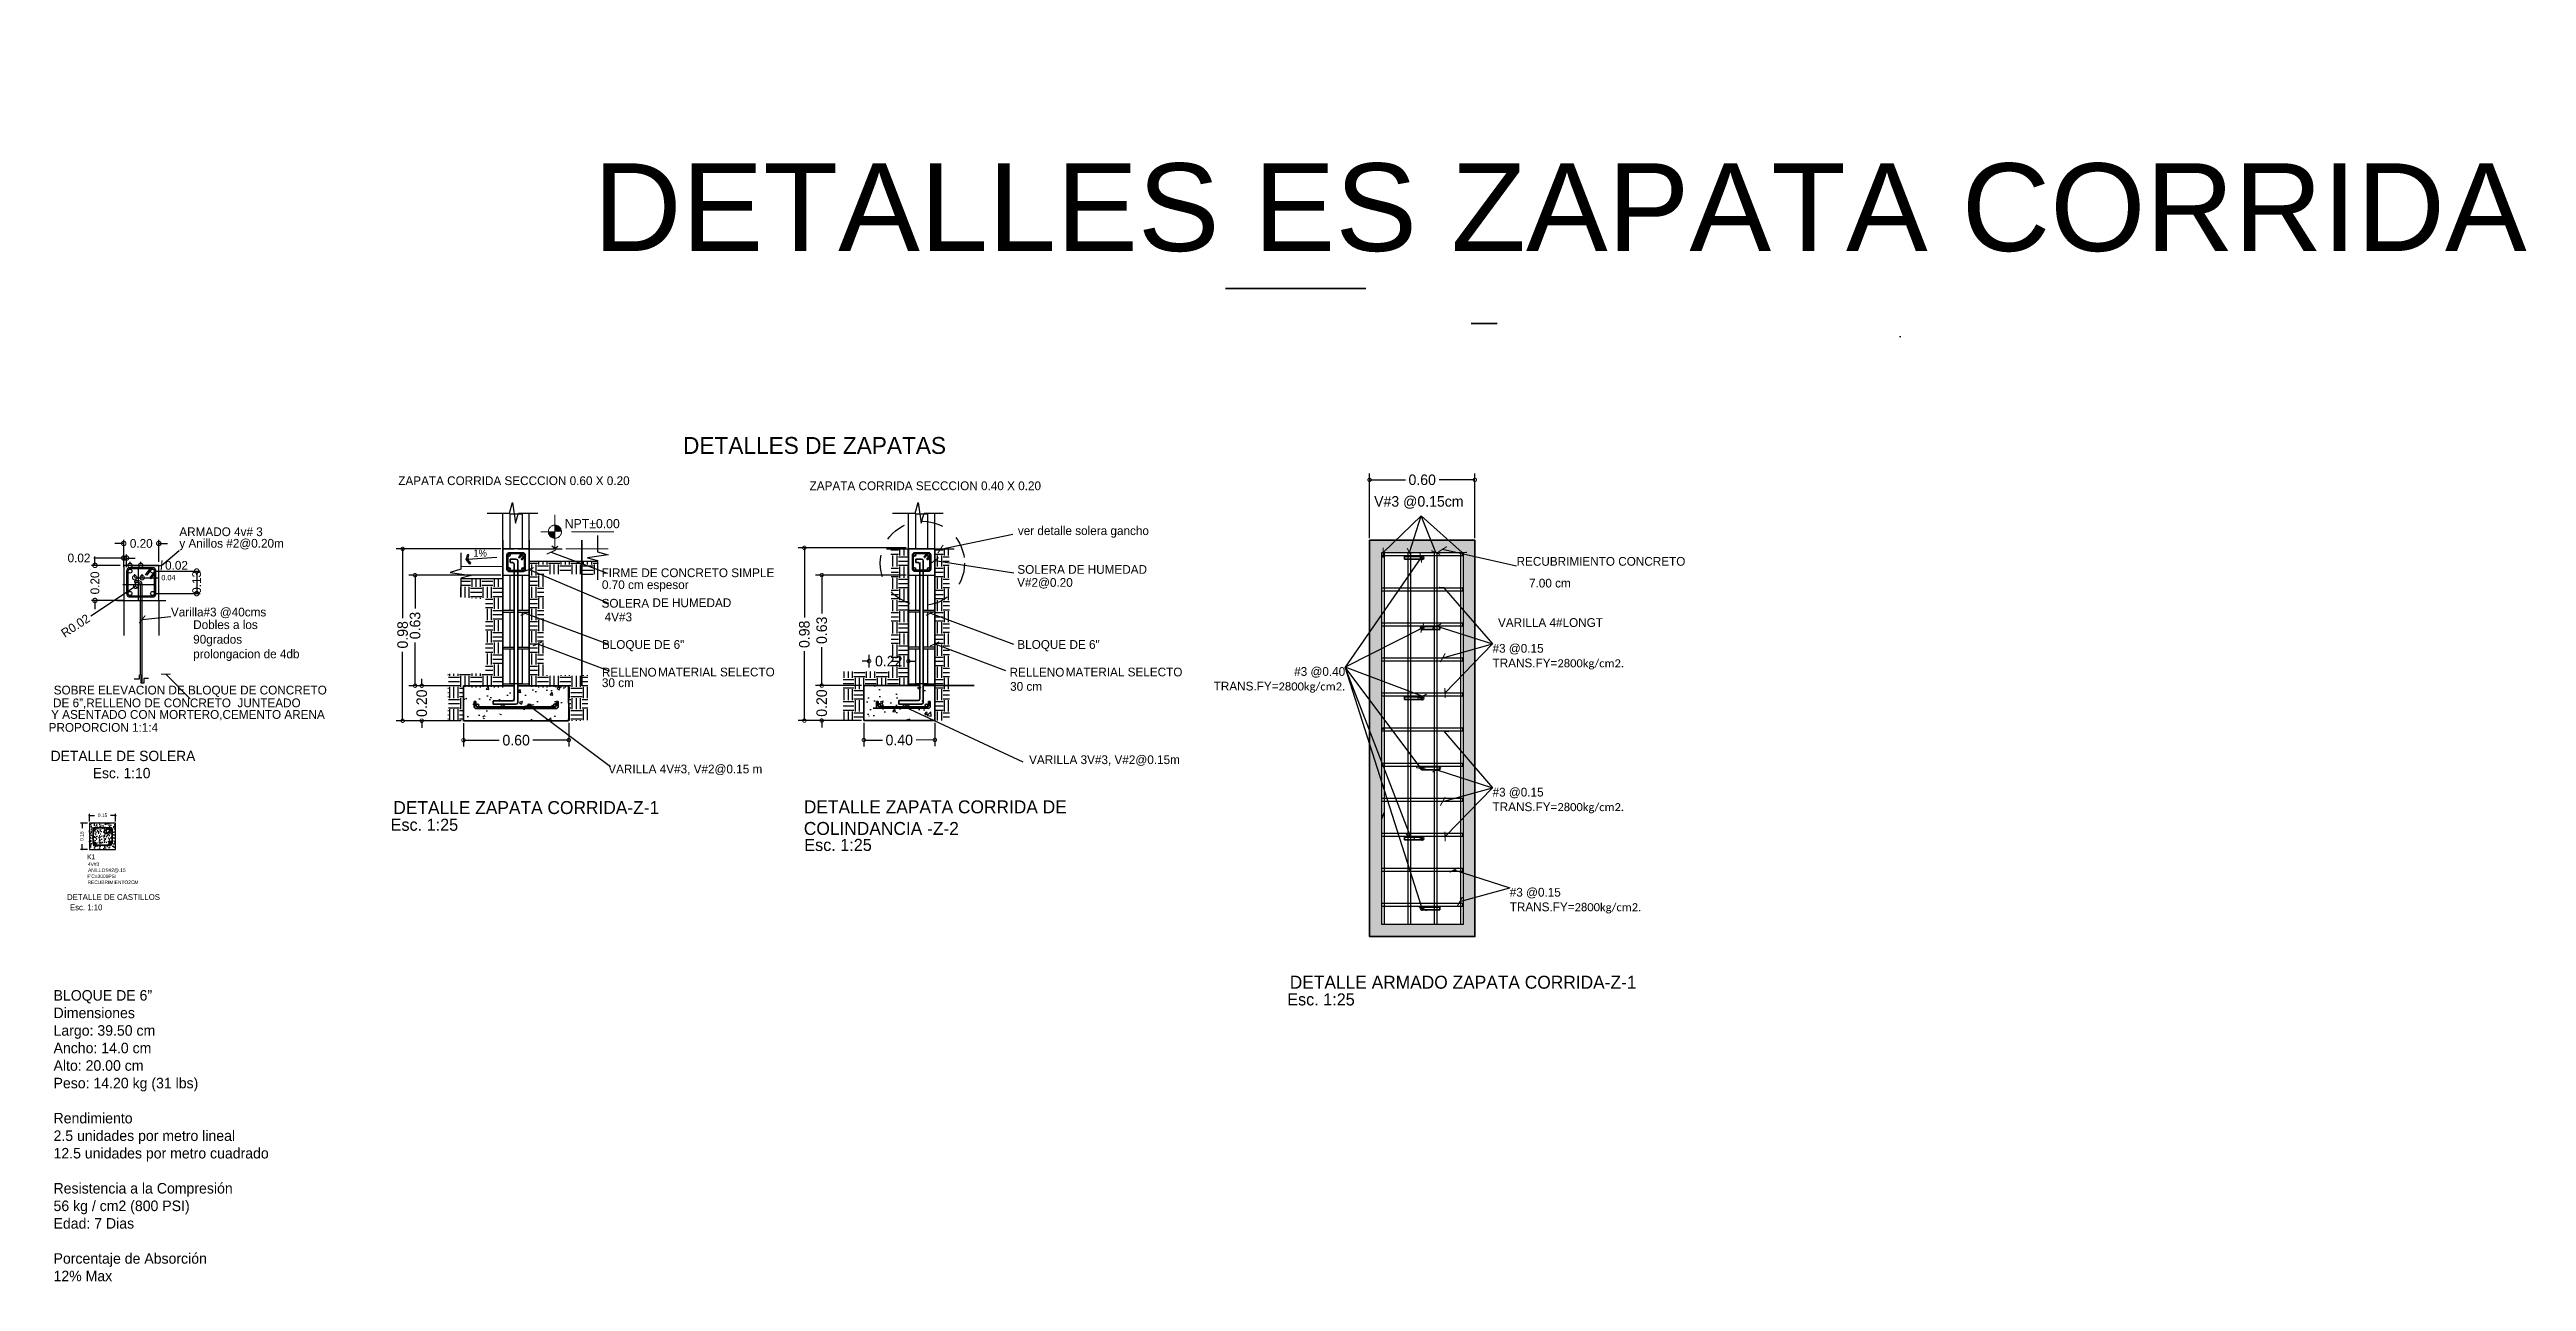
# Model space of a CAD drawing. Header units: millimetres. Extents: x -9559 to 23034, y -7226 to 22400.
# Drawn here: x 192.41 to 206.53, y -57.79 to -50.76 of the extents above; entities that cross this region are included whole.
import ezdxf
from ezdxf.enums import TextEntityAlignment as Align

# ---------------------------------------------------------------- set-up
doc = ezdxf.new("R2010")
doc.units = ezdxf.units.MM
doc.header["$LTSCALE"] = 0.02
for name, pattern in [('0', [0]), ('ACAD_ISO02W100', [15, 12, -3]), ('DASHED2', [0.375, 0.25, -0.125])]:
    doc.linetypes.add(name, pattern=pattern)
for name, color, linetype in [('2', 2, 'Continuous'), ('VARILLA LONGITUDINAL', 5, 'Continuous'), ('VARILLA TRANSVERSAL', 1, 'Continuous')]:
    doc.layers.add(name, color=color, linetype=linetype)
for name, color, linetype, lineweight in [('5', 252, 'Continuous', 13), ('A-FLOR-LEVL', 251, 'ACAD_ISO02W100', 9), ('A-PLAN-1', 250, 'Continuous', 35), ('A_DIM-1', 251, 'Continuous', 18), ('COTAS', 252, 'Continuous', 5), ('ES-LOSA SOLIDA', 255, '0', 25), ('ES-ZAPATA CORRIDA', 251, 'Continuous', 30), ('G-ANNO-TEXT', 250, 'Continuous', 9), ('S-STRS-ANNO', 31, 'Continuous', 18), ('TT-Terreno', 250, 'Continuous', 40)]:
    doc.layers.add(name, color=color, linetype=linetype, lineweight=lineweight)
doc.layers.add('A-TEXT-DIM', color=251, linetype='Continuous', lineweight=5, transparency=0.05)
doc.styles.add('CUADROS', font='arial.ttf')
doc.styles.get("Standard").update_dxf_attribs({"font": 'GOTHIC.TTF'})
doc.styles.add('STYLE2', font='GOTHIC.TTF', dxfattribs={"height": 0.15})
doc.styles.add('STYLE7', font='swissi.ttf')
doc.dimstyles.new('2COTAS DETALLE', dxfattribs={"dimtxt": 0.02, "dimasz": 0.01, "dimexe": 0.01, "dimexo": 0.01, "dimgap": 0.02, "dimtad": 0, "dimzin": 0, "dimdsep": 46, "dimtxsty": 'Standard', "dimblk": 'DOT', "dimcen": 0, "dimclre": 256, "dimadec": 0, "dimazin": 0, "dimtfac": 1, "dimtofl": 0, "dimtmove": 1, "dimatfit": 3, "dimfxl": 1, "dimfxlon": 1, "dimtolj": 1, "dimtzin": 0, "dimarcsym": 0})
doc.dimstyles.get("Standard").update_dxf_attribs({"dimtxt": 0.18, "dimasz": 0.18, "dimexe": 0.18, "dimexo": 0.0625, "dimgap": 0.09, "dimtad": 0, "dimzin": 3, "dimdsep": 46, "dimtxsty": 'Standard', "dimblk": 'ARCHTICK', "dimcen": 0.09, "dimadec": 0, "dimazin": 0, "dimtfac": 1, "dimtofl": 0, "dimtmove": 0, "dimatfit": 3, "dimldrblk": 'ARCHTICK', "dimfxl": 1, "dimtolj": 1, "dimtzin": 0, "dimarcsym": 0})
pattern_1 = [(50, (289.0464, 186.7235), (9.10923, -0.79695), [0.9525, -10.4775]), (355, (289.046, 186.7235), (-1.76217, 9.55284), [0.762, -8.38203]), (100.4514, (289.8055, 186.657), (7.34706, 8.7559), [0.8095, -8.9045]), (46.184, (289.046, 189.263), (13.55395, -2.1021), [1.42875, -15.71625]), (96.6356, (290.176, 189.088), (11.8702, 12.3713), [1.21425, -13.3568]), (351.184, (289.046, 189.263), (11.8702, 12.3713), [1.143, -12.573]), (21, (290.3164, 188.6285), (7.58072, -5.11326), [0.9525, -10.4775]), (326, (290.316, 188.6285), (3.0901, 9.2094), [0.762, -8.382]), (71.4514, (290.948, 188.202), (10.67082, 4.09614), [0.8095, -8.9045]), (37.5, (289.0464, 186.7235), (0.15443, 4.22775), [0, -8.2804, 0, -8.509, 0, -8.41375]), (7.5, (289.0464, 186.7235), (3.34098, 5.00903), [0, -4.8514, 0, -8.0899, 0, -3.20675]), (327.5, (286.2143, 186.7235), (6.77953, -0.286437), [0, -3.175, 0, -9.906, 0, -13.1445]), (317.5, (284.9443, 186.7235), (7.40646, 1.27132), [0, -4.1275, 0, -6.5786, 0, -9.3345])]

msp = doc.modelspace()

# ---------------------------------------------------------------- texts
at = {"style": 'CUADROS'}
msp.add_text('DETALLES ES ZAPATA CORRIDA', height=0.5, dxfattribs=at).set_placement((201.016, -51.662), align=Align.MIDDLE_CENTER)
msp.add_text('DETALLES DE ZAPATAS', height=0.09652).set_placement((196.767, -53.021), align=Align.MIDDLE_CENTER)
for s, height, p in [('DETALLE DE SOLERA ', 0.05904, (192.836, -54.821)), ('Esc. 1:10', 0.059, (192.817, -54.919)), ('DETALLE DE CASTILLOS ', 0.03333, (192.777, -55.613)), ('Esc. 1:10', 0.0333, (192.615, -55.672))]:
    msp.add_text(s, height=height).set_placement(p, align=Align.CENTER)
at = {"char_height": 0.06, "attachment_point": 1}
for s, insert, width in [('V#3 @0.15cm ', (199.957, -53.31), 0.72162), ('BLOQUE DE 6”\\PDimensiones\\PLargo: 39.50 cm\\PAncho: 14.0 cm\\PAlto: 20.00 cm\\PPeso: 14.20 kg (31 lbs)\\P\\PRendimiento\\P2.5 unidades por metro lineal\\P12.5 unidades por metro cuadrado\\P\\PResistencia a la Compresión\\P56 kg / cm2 (800 PSI)\\PEdad: 7 Dias\\P\\PPorcentaje de Absorción\\P12% Max', (192.429, -56.127), 1.53413)]:
    msp.add_mtext(s, dxfattribs=dict(at, insert=insert, width=width))
at = {"insert": (195.555, -53.79), "char_height": 0.05, "width": 0.56854, "attachment_point": 1, "style": 'STYLE2'}
msp.add_mtext('0.70 cm espesor', dxfattribs=at)
at = {"layer": 'A-PLAN-1', "lineweight": 9}
for s, p in [('ARMADO 4v# 3 ', (193.146, -53.538)), ('ver detalle solera gancho', (197.926, -53.532)), ('FIRME DE CONCRETO SIMPLE ', (195.553, -53.772)), ('V#2@0.20', (197.922, -53.827)), ('SOLERA DE HUMEDAD', (197.923, -53.753)), ('RECUBRIMIENTO CONCRETO ', (200.769, -53.707)), ('7.00 cm', (200.84, -53.831)), ('SOLERA', (195.553, -53.946)), ('DE HUMEDAD', (195.843, -53.943)), ('Varilla#3 @40cms', (193.098, -53.996)), (' 4V#3', (195.552, -54.024)), ('BLOQUE DE 6"', (195.555, -54.181)), ('BLOQUE DE 6"', (197.923, -54.181)), ('30 cm', (195.555, -54.399)), ('RELLENO', (195.555, -54.339)), ('MATERIAL SELECTO', (195.875, -54.338)), ('RELLENO', (197.879, -54.339)), ('MATERIAL SELECTO', (198.199, -54.338)), ('DE 6”,RELLENO DE CONCRETO  JUNTEADO', (192.426, -54.514)), ('SOBRE ELEVACION DE BLOQUE DE CONCRETO', (192.43, -54.441)), ('30 cm', (197.882, -54.42)), ('PROPORCION 1:1:4', (192.401, -54.654)), ('Y ASENTADO CON MORTERO,CEMENTO ARENA', (192.415, -54.58))]:
    msp.add_text(s, height=0.05, dxfattribs=at).set_placement(p)
at = {"layer": 'A-PLAN-1', "lineweight": 9, "style": 'STYLE2'}
msp.add_text('1%%%', height=0.04, dxfattribs=at).set_placement((194.822, -53.655))
at = {"layer": 'A-PLAN-1', "lineweight": 9, "char_height": 0.05}
for s, insert, width, attachment_point in [('ZAPATA CORRIDA SECCCION 0.60 X 0.20 ', (194.394, -53.197, -24.24), 1.5423, 1), ('ZAPATA CORRIDA SECCCION 0.40 X 0.20 ', (196.739, -53.226, -24.24), 1.5423, 1), ('y Anillos #2@0.20m', (193.146, -53.554), 1.5423, 1), ('Dobles a los 90grados prolongacion de 4db', (193.225, -54.018), 0.62825, 1), ('VARILLA 4#LONGT ', (200.663, -54.006, 1.169), 1.53413, 1), ('#3 @0.15 TRANS.{\\C256;\\c0;FY=\\fCalibri|b0|i0|c0|p34;\\H0.91667x;\\C256;2800kg/cm2.}', (200.632, -54.153), 0.72162, 1), ('#3 @0.40\\PTRANS.{\\C256;\\c0;FY=\\fCalibri|b0|i0|c0|p34;\\H0.91667x;\\C256;2800kg/cm2.}', (199.792, -54.285), 0.72162, 3), ('VARILLA 4V#3, V#2@0.15 m ', (195.591, -54.841, 1.169), 1.53413, 1), ('VARILLA 3V#3, V#2@0.15m ', (197.99, -54.788, 1.169), 1.53413, 1), ('#3 @0.15 TRANS.{\\C256;\\c0;FY=\\fCalibri|b0|i0|c0|p34;\\H0.91667x;\\C256;2800kg/cm2.}', (200.632, -54.973), 0.72162, 1), ('#3 @0.15 TRANS.{\\C256;\\c0;FY=\\fCalibri|b0|i0|c0|p34;\\H0.91667x;\\C256;2800kg/cm2.}', (200.73, -55.544), 0.72162, 1)]:
    msp.add_mtext(s, dxfattribs=dict(at, insert=insert, width=width, attachment_point=attachment_point))
at = {"layer": 'G-ANNO-TEXT'}
for tag, p, height, style in [('K1', (192.62, -55.381), 0.0277, 'STYLE7'), ("F'C=3000PSI", (192.622, -55.488), 0.02, 'STYLE2'), ('4V#3', (192.625, -55.419), 0.02, 'STYLE2'), ('ANILLOS#2@.15', (192.626, -55.453), 0.02, 'STYLE2'), ('RECUBRIMIENTO2CM', (192.623, -55.522), 0.02, 'STYLE2')]:
    msp.add_attdef(tag, p, '+0.00', height=height, dxfattribs=dict(at, style=style))
at = {"layer": 'S-STRS-ANNO', "color": 18, "lineweight": 25, "true_color": 0x000000, "style": 'STYLE2'}
msp.add_attdef('NPT±0.00', (195.343, -53.493), '+0.00', height=0.0522, dxfattribs=at)

# ---------------------------------------------------------------- blocks, each defined once
blk = doc.blocks.new('_DotSmall')
at = {"layer": 'COTAS', "color": 0, "const_width": 0.5}
blk.add_lwpolyline([(-0.0625, 0, 1), (0.0625, 0, 1)], format="xyb", close=True, dxfattribs=at)
blk = doc.blocks.new('*D310')
at = {"layer": 'A_DIM-1', "color": 0, "lineweight": -2, "transparency": 16777216}
for p, q in [((199.931, -53.549), (199.931, -53.181)), ((199.931, -53.217), (200.135, -53.217)), ((200.531, -53.217), (200.328, -53.217)), ((200.531, -53.549), (200.531, -53.181))]:
    blk.add_line(p, q, dxfattribs=at)
at = {"layer": 'A_DIM-1', "color": 0, "lineweight": -2, "transparency": 16777216, "xscale": 0.04000000000000001, "yscale": 0.04000000000000001, "zscale": 0.04000000000000001, "rotation": 180}
blk.add_blockref('_DotSmall', (199.931, -53.217), dxfattribs=at)
at = {"layer": 'A_DIM-1', "color": 0, "lineweight": -2, "transparency": 16777216, "xscale": 0.04000000000000001, "yscale": 0.04000000000000001, "zscale": 0.04000000000000001}
blk.add_blockref('_DotSmall', (200.531, -53.217), dxfattribs=at)
at = {"layer": 'A_DIM-1', "color": 0, "transparency": 16777216, "insert": (200.231, -53.217), "char_height": 0.06, "attachment_point": 5}
blk.add_mtext('\\A1;0.60', dxfattribs=at)
blk = doc.blocks.new('_ArchTick')
at = {"color": 0, "linetype": 'ByBlock', "const_width": 0.15}
blk.add_lwpolyline([(-0.5, -0.5), (0.5, 0.5)], dxfattribs=at)
blk = doc.blocks.new('*D386')
at = {"layer": 'ES-LOSA SOLIDA', "color": 0, "lineweight": -2, "ltscale": 0.02, "transparency": 16777216}
for p, q in [((192.829, -53.715), (192.829, -53.643)), ((192.845, -53.715), (192.845, -53.643)), ((192.829, -53.663), (192.659, -53.663)), ((192.845, -53.663), (192.895, -53.663))]:
    blk.add_line(p, q, dxfattribs=at)
at = {"layer": 'ES-LOSA SOLIDA', "color": 0, "lineweight": -2, "ltscale": 0.02, "transparency": 16777216, "xscale": 0.05, "yscale": 0.05, "zscale": 0.05}
blk.add_blockref('_DotSmall', (192.829, -53.663), dxfattribs=at)
at = {"layer": 'ES-LOSA SOLIDA', "color": 0, "lineweight": -2, "ltscale": 0.02, "transparency": 16777216, "xscale": 0.05, "yscale": 0.05, "zscale": 0.05, "rotation": 180}
blk.add_blockref('_DotSmall', (192.845, -53.663), dxfattribs=at)
at = {"layer": 'ES-LOSA SOLIDA', "color": 0, "ltscale": 0.02, "transparency": 16777216, "insert": (192.574, -53.663), "char_height": 0.05, "attachment_point": 5}
blk.add_mtext('\\A1;0.02', dxfattribs=at)
blk = doc.blocks.new('*D387')
at = {"layer": 'ES-LOSA SOLIDA', "color": 0, "lineweight": -2, "ltscale": 0.02, "transparency": 16777216}
for p, q in [((192.809, -53.705), (192.645, -53.705)), ((192.665, -53.705), (192.665, -53.655)), ((192.809, -53.905), (192.645, -53.905)), ((192.665, -53.905), (192.665, -53.955))]:
    blk.add_line(p, q, dxfattribs=at)
at = {"layer": 'ES-LOSA SOLIDA', "color": 0, "lineweight": -2, "ltscale": 0.02, "transparency": 16777216, "xscale": 0.05, "yscale": 0.05, "zscale": 0.05}
for p, rotation in [((192.665, -53.705), 270), ((192.665, -53.905), 90)]:
    blk.add_blockref('_DotSmall', p, dxfattribs=dict(at, rotation=rotation))
at = {"layer": 'ES-LOSA SOLIDA', "color": 0, "ltscale": 0.02, "transparency": 16777216, "insert": (192.665, -53.805), "char_height": 0.05, "attachment_point": 5, "rotation": 90}
blk.add_mtext('\\A1;0.20', dxfattribs=at)
blk = doc.blocks.new('*D388')
at = {"layer": 'ES-LOSA SOLIDA', "color": 0, "lineweight": -2, "ltscale": 0.02, "transparency": 16777216}
for p, q in [((192.829, -53.58), (192.779, -53.58)), ((192.829, -53.685), (192.829, -53.56)), ((193.029, -53.685), (193.029, -53.56)), ((193.029, -53.58), (193.079, -53.58))]:
    blk.add_line(p, q, dxfattribs=at)
at = {"layer": 'ES-LOSA SOLIDA', "color": 0, "lineweight": -2, "ltscale": 0.02, "transparency": 16777216, "xscale": 0.05, "yscale": 0.05, "zscale": 0.05}
blk.add_blockref('_DotSmall', (192.829, -53.58), dxfattribs=at)
at = {"layer": 'ES-LOSA SOLIDA', "color": 0, "lineweight": -2, "ltscale": 0.02, "transparency": 16777216, "xscale": 0.05, "yscale": 0.05, "zscale": 0.05, "rotation": 180}
blk.add_blockref('_DotSmall', (193.029, -53.58), dxfattribs=at)
at = {"layer": 'ES-LOSA SOLIDA', "color": 0, "ltscale": 0.02, "transparency": 16777216, "insert": (192.929, -53.58), "char_height": 0.05, "attachment_point": 5}
blk.add_mtext('\\A1;0.20', dxfattribs=at)
blk = doc.blocks.new('*D389')
at = {"layer": 'ES-LOSA SOLIDA', "color": 0, "lineweight": -2, "ltscale": 0.02, "transparency": 16777216}
for p, q in [((192.865, -53.698), (192.865, -53.685)), ((192.865, -53.705), (192.926, -53.705)), ((192.926, -53.698), (192.926, -53.685)), ((192.926, -53.705), (193.045, -53.705))]:
    blk.add_line(p, q, dxfattribs=at)
at = {"layer": 'ES-LOSA SOLIDA', "color": 0, "lineweight": -2, "ltscale": 0.02, "transparency": 16777216, "xscale": 0.05, "yscale": 0.05, "zscale": 0.05, "rotation": 180}
blk.add_blockref('_DotSmall', (192.865, -53.705), dxfattribs=at)
at = {"layer": 'ES-LOSA SOLIDA', "color": 0, "lineweight": -2, "ltscale": 0.02, "transparency": 16777216, "xscale": 0.05, "yscale": 0.05, "zscale": 0.05}
blk.add_blockref('_DotSmall', (192.926, -53.705), dxfattribs=at)
at = {"layer": 'ES-LOSA SOLIDA', "color": 0, "ltscale": 0.02, "transparency": 16777216, "insert": (193.13, -53.705), "char_height": 0.05, "attachment_point": 5}
blk.add_mtext('\\A1;0.02', dxfattribs=at)
blk = doc.blocks.new('*D390')
at = {"layer": 'ES-LOSA SOLIDA', "color": 0, "lineweight": -2, "ltscale": 0.02, "transparency": 16777216}
for p, q in [((193.013, -53.737), (193.265, -53.737)), ((193.245, -53.737), (193.245, -53.866)), ((193.013, -53.866), (193.265, -53.866))]:
    blk.add_line(p, q, dxfattribs=at)
at = {"layer": 'ES-LOSA SOLIDA', "color": 0, "lineweight": -2, "ltscale": 0.02, "transparency": 16777216, "xscale": 0.05, "yscale": 0.05, "zscale": 0.05}
for p, rotation in [((193.245, -53.737), 90), ((193.245, -53.866), 270)]:
    blk.add_blockref('_DotSmall', p, dxfattribs=dict(at, rotation=rotation))
at = {"layer": 'ES-LOSA SOLIDA', "color": 0, "ltscale": 0.02, "transparency": 16777216, "insert": (193.245, -53.802), "char_height": 0.05, "attachment_point": 5, "rotation": 90}
blk.add_mtext('\\A1;0.13', dxfattribs=at)
blk = doc.blocks.new('*D391')
at = {"layer": 'ES-LOSA SOLIDA', "color": 0, "lineweight": -2, "ltscale": 0.02, "transparency": 16777216}
for p, q in [((192.892, -53.773), (192.892, -53.755)), ((192.892, -53.775), (192.934, -53.775)), ((192.934, -53.773), (192.934, -53.755)), ((192.934, -53.775), (193.025, -53.775))]:
    blk.add_line(p, q, dxfattribs=at)
at = {"layer": 'ES-LOSA SOLIDA', "color": 0, "lineweight": -2, "ltscale": 0.02, "transparency": 16777216, "xscale": 0.05, "yscale": 0.05, "zscale": 0.05, "rotation": 180}
blk.add_blockref('_DotSmall', (192.892, -53.775), dxfattribs=at)
at = {"layer": 'ES-LOSA SOLIDA', "color": 0, "lineweight": -2, "ltscale": 0.02, "transparency": 16777216, "xscale": 0.05, "yscale": 0.05, "zscale": 0.05}
blk.add_blockref('_DotSmall', (192.934, -53.775), dxfattribs=at)
at = {"layer": 'ES-LOSA SOLIDA', "color": 0, "ltscale": 0.02, "transparency": 16777216, "insert": (193.084, -53.775), "char_height": 0.03, "attachment_point": 5}
blk.add_mtext('\\A1;0.04', dxfattribs=at)
blk = doc.blocks.new('*D392')
at = {"layer": 'ES-LOSA SOLIDA', "color": 0, "lineweight": -2, "ltscale": 0.02, "transparency": 16777216}
for p, q in [((192.914, -53.903), (192.914, -53.723)), ((192.641, -53.992), (192.897, -53.824)), ((192.824, -53.813), (193.004, -53.813))]:
    blk.add_line(p, q, dxfattribs=at)
blk.add_arc((192.914, -53.813), 0.0201, 148.2658, 270.4136, dxfattribs=at)
at = {"layer": 'ES-LOSA SOLIDA', "color": 0, "lineweight": -2, "ltscale": 0.02, "transparency": 16777216, "xscale": 0.05, "yscale": 0.05, "zscale": 0.05, "rotation": 33.28481840277497}
blk.add_blockref('_DotSmall', (192.897, -53.824), dxfattribs=at)
at = {"layer": 'ES-LOSA SOLIDA', "color": 0, "ltscale": 0.02, "transparency": 16777216, "insert": (192.554, -54.049), "char_height": 0.05, "attachment_point": 5, "rotation": 33.2848}
blk.add_mtext('\\A1;R0.02', dxfattribs=at)
blk = doc.blocks.new('_Dot')
at = {"color": 0, "linetype": 'ByBlock', "lineweight": -2}
blk.add_line((-0.5, 0), (-1, 0), dxfattribs=at)
at = {"color": 0, "linetype": 'ByBlock', "const_width": 0.5}
blk.add_lwpolyline([(-0.25, 0, 1), (0.25, 0, 1)], format="xyb", close=True, dxfattribs=at)
blk = doc.blocks.new('*D558')
at = {"layer": 'A-TEXT-DIM', "lineweight": -2, "transparency": 16777216}
for p, q in [((192.633, -55.165), (192.633, -55.122)), ((192.783, -55.165), (192.783, -55.122))]:
    blk.add_line(p, q, dxfattribs=at)
at = {"layer": 'A-TEXT-DIM', "color": 0, "lineweight": -2, "transparency": 16777216}
for p, q in [((192.643, -55.132), (192.662, -55.132)), ((192.773, -55.132), (192.754, -55.132))]:
    blk.add_line(p, q, dxfattribs=at)
at = {"layer": 'A-TEXT-DIM', "color": 0, "lineweight": -2, "transparency": 16777216, "xscale": 0.01, "yscale": 0.01, "zscale": 0.01, "rotation": 180}
blk.add_blockref('_Dot', (192.633, -55.132), dxfattribs=at)
at = {"layer": 'A-TEXT-DIM', "color": 0, "lineweight": -2, "transparency": 16777216, "xscale": 0.01, "yscale": 0.01, "zscale": 0.01}
blk.add_blockref('_Dot', (192.783, -55.132), dxfattribs=at)
at = {"layer": 'A-TEXT-DIM', "color": 0, "transparency": 16777216, "insert": (192.708, -55.13), "char_height": 0.02, "attachment_point": 5}
blk.add_mtext('\\A1;0.15', dxfattribs=at)
blk = doc.blocks.new('*D559')
at = {"layer": 'A-TEXT-DIM', "lineweight": -2, "transparency": 16777216}
for p, q in [((192.623, -55.175), (192.582, -55.175)), ((192.623, -55.325), (192.582, -55.325))]:
    blk.add_line(p, q, dxfattribs=at)
at = {"layer": 'A-TEXT-DIM', "color": 0, "lineweight": -2, "transparency": 16777216}
for p, q in [((192.592, -55.185), (192.592, -55.203)), ((192.592, -55.315), (192.592, -55.295))]:
    blk.add_line(p, q, dxfattribs=at)
at = {"layer": 'A-TEXT-DIM', "color": 0, "lineweight": -2, "transparency": 16777216, "xscale": 0.01, "yscale": 0.01, "zscale": 0.01}
for p, rotation in [((192.592, -55.175), 90), ((192.592, -55.325), 270)]:
    blk.add_blockref('_Dot', p, dxfattribs=dict(at, rotation=rotation))
at = {"layer": 'A-TEXT-DIM', "color": 0, "transparency": 16777216, "insert": (192.59, -55.249), "char_height": 0.02, "attachment_point": 5, "rotation": 90}
blk.add_mtext('\\A1;0.15', dxfattribs=at)
blk = doc.blocks.new('CASTILLO 15X15')
at = {"transparency": 33554687}
h = blk.add_hatch(color=256, dxfattribs=at)
h.dxf.hatch_style = 1
h.paths.add_polyline_path([(0.038, 0.116, 0.106128), (0.037, 0.119), (0.037, 0.12, 0.746666), (0.022, 0.116, 1)])
h.paths.add_polyline_path([(0.022, 0.034, 0.746666), (0.037, 0.03), (0.037, 0.031, 0.106128), (0.038, 0.034, 1)])
h.paths.add_polyline_path([(0.112, 0.034, 1), (0.128, 0.034, 1)])
h.paths.add_polyline_path([(0.112, 0.116, 1), (0.128, 0.116, 1)])
at = {"layer": '2', "transparency": 33554503}
h = blk.add_hatch(dxfattribs=at)
h.set_pattern_fill('AR-CONC', color=256, scale=0.0002)
h.set_pattern_definition([(50, (-2223.789497, -2469.084892), (0.0364369338, -0.0031878171), [0.00381, -0.04191]), (355, (-2223.789497, -2469.084892), (-0.0070486843, 0.03821136905), [0.003048, -0.03352811683]), (100.4514447, (-2223.78646, -2469.085158), (0.0293882494, 0.0350235504), [0.00323800176, -0.0356180489]), (46.1842, (-2223.789497, -2469.07473), (0.0542158082, -0.0084084656), [0.005715, -0.062865]), (96.6355576, (-2223.78498, -2469.07543), (0.0474808268, 0.0494852249), [0.0048570046, -0.0534271216]), (351.1841512, (-2223.789497, -2469.07473), (0.0474808268, 0.0494852249), [0.0045719934, -0.0502919464]), (21, (-2223.784417, -2469.077272), (0.03032287825, -0.02045303964), [0.00381, -0.04191]), (326, (-2223.784417, -2469.077272), (0.01236040567, 0.03683759322), [0.003048, -0.033528]), (71.451445, (-2223.78189, -2469.078976), (0.04268328386, 0.01638455378), [0.00323800176, -0.0356179875]), (37.5, (-2223.789497, -2469.084892), (0.00061772065, 0.016911007775), [0, -0.0331216, 0, -0.034036, 0, -0.033655]), (7.5, (-2223.789497, -2469.084892), (0.0133639325, 0.02003611496), [0, -0.0194056, 0, -0.0323596, 0, -0.012827]), (327.5, (-2223.800825, -2469.084892), (0.027118119033, -0.0011457488), [0, -0.0127, 0, -0.039624, 0, -0.052578]), (317.5, (-2223.805905, -2469.084892), (0.02962583628, 0.0050852982), [0, -0.01651, 0, -0.0263144, 0, -0.037338])])
h.paths.add_polyline_path([(0.128, 0.075), (0.022, 0.075), (0.022, 0.034, -1), (0.038, 0.034, -0.414214), (0.03, 0.026), (0.038, 0.026), (0.059, 0.026), (0.12, 0.026, -0.414214), (0.112, 0.034, -1), (0.128, 0.034)], flags=17)
h.paths.add_polyline_path([(0.15, 0.075), (0.13, 0.075), (0.13, 0.034, -0.418784), (0.12, 0.024), (0.059, 0.024), (0.038, 0.024), (0.03, 0.024, -0.414214), (0.02, 0.034), (0.02, 0.075), (0, 0.075), (0, 0), (0.15, 0)])
h.paths.add_polyline_path([(0.128, 0.11, -0.098021), (0.125, 0.107), (0.094, 0.089), (0.093, 0.091), (0.124, 0.109, -0.582721), (0.112, 0.116, -0.2604), (0.116, 0.123), (0.085, 0.104), (0.084, 0.106), (0.114, 0.124), (0.059, 0.124), (0.038, 0.124), (0.03, 0.124, -0.414214), (0.038, 0.116, -1), (0.022, 0.116), (0.022, 0.075), (0.128, 0.075)], flags=17)
h.paths.add_polyline_path([(0.15, 0.15), (0, 0.15), (0, 0.075), (0.02, 0.075), (0.02, 0.116, -0.414214), (0.03, 0.126), (0.038, 0.126), (0.059, 0.126), (0.121, 0.126, -0.385526), (0.13, 0.116), (0.13, 0.075), (0.15, 0.075)])
for p, q in [((0.02, 0.116), (0.02, 0.034)), ((0.022, 0.116), (0.022, 0.034)), ((0.03, 0.126), (0.038, 0.126)), ((0.03, 0.124), (0.038, 0.124)), ((0.03, 0.026), (0.038, 0.026)), ((0.03, 0.024), (0.038, 0.024)), ((0.037, 0.119), (0.037, 0.12)), ((0.037, 0.031), (0.037, 0.03)), ((0.038, 0.126), (0.059, 0.126)), ((0.038, 0.124), (0.059, 0.124)), ((0.038, 0.026), (0.059, 0.026)), ((0.038, 0.024), (0.059, 0.024)), ((0.059, 0.126), (0.121, 0.126)), ((0.059, 0.124), (0.12, 0.124)), ((0.059, 0.026), (0.12, 0.026)), ((0.059, 0.024), (0.12, 0.024)), ((0.115, 0.124), (0.115, 0.124)), ((0.128, 0.122), (0.128, 0.122)), ((0.128, 0.11), (0.128, 0.034)), ((0.13, 0.116), (0.13, 0.034))]:
    blk.add_line(p, q)
blk.add_lwpolyline([(0, 0), (0.15, 0), (0.15, 0.15), (0, 0.15)], close=True)
for points in [[(0.114, 0.124), (0.084, 0.106), (0.085, 0.104), (0.116, 0.123)], [(0.124, 0.109), (0.093, 0.091), (0.094, 0.089), (0.125, 0.107)]]:
    blk.add_lwpolyline(points)
for centre in [(0.03, 0.116), (0.03, 0.034), (0.12, 0.116), (0.12, 0.034)]:
    blk.add_circle(centre, 0.00795)
for centre, radius, start, end in [((0.03, 0.116), 0.00995, 90, 180), ((0.03, 0.034), 0.00995, 180, 270), ((0.12, 0.034), 0.00995, 270, 0), ((0.12, 0.116), 0.00998, 300.6982, 84.3488)]:
    blk.add_arc(centre, radius, start, end)
blk = doc.blocks.new('*D576')
at = {"layer": 'A-TEXT-DIM', "color": 0, "lineweight": -2, "transparency": 16777216}
for p, q in [((194.528, -54.391), (194.528, -54.351)), ((194.753, -54.391), (194.492, -54.391)), ((194.753, -54.591), (194.492, -54.591)), ((194.528, -54.591), (194.528, -54.631))]:
    blk.add_line(p, q, dxfattribs=at)
at = {"layer": 'A-TEXT-DIM', "color": 0, "lineweight": -2, "transparency": 16777216, "xscale": 0.04000000000000001, "yscale": 0.04000000000000001, "zscale": 0.04000000000000001}
for p, rotation in [((194.528, -54.391), 270), ((194.528, -54.591), 90)]:
    blk.add_blockref('_DotSmall', p, dxfattribs=dict(at, rotation=rotation))
at = {"layer": 'A-TEXT-DIM', "color": 0, "transparency": 16777216, "insert": (194.528, -54.491), "char_height": 0.06, "attachment_point": 5, "rotation": 90}
blk.add_mtext('\\A1;0.20', dxfattribs=at)
blk = doc.blocks.new('*D577')
at = {"layer": 'A-TEXT-DIM', "color": 0, "lineweight": -2, "transparency": 16777216}
for p, q in [((194.766, -54.604), (194.766, -54.738)), ((195.366, -54.603), (195.366, -54.737)), ((194.766, -54.702), (194.97, -54.702)), ((195.366, -54.701), (195.162, -54.702))]:
    blk.add_line(p, q, dxfattribs=at)
at = {"layer": 'A-TEXT-DIM', "color": 0, "lineweight": -2, "transparency": 16777216, "xscale": 0.04000000000000001, "yscale": 0.04000000000000001, "zscale": 0.04000000000000001}
for p, rotation in [((194.766, -54.702), 180.0851609707418), ((195.366, -54.701), 0.0851609707417928)]:
    blk.add_blockref('_DotSmall', p, dxfattribs=dict(at, rotation=rotation))
at = {"layer": 'A-TEXT-DIM', "color": 0, "transparency": 16777216, "insert": (195.066, -54.702), "char_height": 0.06, "attachment_point": 5, "rotation": 0.0852}
blk.add_mtext('\\A1;0.60', dxfattribs=at)
blk = doc.blocks.new('*D571')
at = {"layer": 'A-TEXT-DIM', "color": 0, "lineweight": -2, "transparency": 16777216}
for p, q in [((194.978, -53.761), (194.454, -53.761)), ((194.49, -53.761), (194.49, -53.951)), ((194.49, -54.391), (194.49, -54.144)), ((194.753, -54.391), (194.454, -54.391))]:
    blk.add_line(p, q, dxfattribs=at)
at = {"layer": 'A-TEXT-DIM', "color": 0, "lineweight": -2, "transparency": 16777216, "xscale": 0.04000000000000001, "yscale": 0.04000000000000001, "zscale": 0.04000000000000001}
for p, rotation in [((194.49, -53.761), 90), ((194.49, -54.391), 270)]:
    blk.add_blockref('_DotSmall', p, dxfattribs=dict(at, rotation=rotation))
at = {"layer": 'A-TEXT-DIM', "color": 0, "transparency": 16777216, "insert": (194.49, -54.048), "char_height": 0.06, "attachment_point": 5, "rotation": 90}
blk.add_mtext('\\A1;0.63', dxfattribs=at)
blk = doc.blocks.new('*D572')
at = {"layer": 'A-TEXT-DIM', "color": 0, "lineweight": -2, "transparency": 16777216}
for p, q in [((194.978, -53.611), (194.383, -53.611)), ((194.419, -53.611), (194.419, -54.005)), ((194.419, -54.591), (194.419, -54.197)), ((194.753, -54.591), (194.383, -54.591))]:
    blk.add_line(p, q, dxfattribs=at)
at = {"layer": 'A-TEXT-DIM', "color": 0, "lineweight": -2, "transparency": 16777216, "xscale": 0.04000000000000001, "yscale": 0.04000000000000001, "zscale": 0.04000000000000001}
for p, rotation in [((194.419, -53.611), 90), ((194.419, -54.591), 270)]:
    blk.add_blockref('_DotSmall', p, dxfattribs=dict(at, rotation=rotation))
at = {"layer": 'A-TEXT-DIM', "color": 0, "transparency": 16777216, "insert": (194.419, -54.101), "char_height": 0.06, "attachment_point": 5, "rotation": 90}
blk.add_mtext('\\A1;0.98', dxfattribs=at)
blk = doc.blocks.new('*D578')
at = {"layer": 'A-TEXT-DIM', "color": 0, "lineweight": -2, "transparency": 16777216}
for p, q in [((196.808, -54.39), (196.808, -54.35)), ((197.035, -54.39), (196.772, -54.39)), ((197.035, -54.59), (196.772, -54.59)), ((196.808, -54.59), (196.808, -54.63))]:
    blk.add_line(p, q, dxfattribs=at)
at = {"layer": 'A-TEXT-DIM', "color": 0, "lineweight": -2, "transparency": 16777216, "xscale": 0.04000000000000001, "yscale": 0.04000000000000001, "zscale": 0.04000000000000001}
for p, rotation in [((196.808, -54.39), 270), ((196.808, -54.59), 90)]:
    blk.add_blockref('_DotSmall', p, dxfattribs=dict(at, rotation=rotation))
at = {"layer": 'A-TEXT-DIM', "color": 0, "transparency": 16777216, "insert": (196.808, -54.49), "char_height": 0.06, "attachment_point": 5, "rotation": 90}
blk.add_mtext('\\A1;0.20', dxfattribs=at)
blk = doc.blocks.new('*D579')
at = {"layer": 'A-TEXT-DIM', "color": 0, "lineweight": -2, "transparency": 16777216}
for p, q in [((197.048, -54.603), (197.048, -54.737)), ((197.452, -54.602), (197.453, -54.736)), ((197.048, -54.701), (197.154, -54.701)), ((197.453, -54.7), (197.347, -54.701))]:
    blk.add_line(p, q, dxfattribs=at)
at = {"layer": 'A-TEXT-DIM', "color": 0, "lineweight": -2, "transparency": 16777216, "xscale": 0.04000000000000001, "yscale": 0.04000000000000001, "zscale": 0.04000000000000001}
for p, rotation in [((197.048, -54.701), 180.085160970722), ((197.453, -54.7), 0.08516097072203518)]:
    blk.add_blockref('_DotSmall', p, dxfattribs=dict(at, rotation=rotation))
at = {"layer": 'A-TEXT-DIM', "color": 0, "transparency": 16777216, "insert": (197.25, -54.701), "char_height": 0.06, "attachment_point": 5, "rotation": 0.0852}
blk.add_mtext('\\A1;0.40', dxfattribs=at)
blk = doc.blocks.new('*D573')
at = {"layer": 'A-TEXT-DIM', "color": 0, "lineweight": -2, "transparency": 16777216}
for p, q in [((197.29, -53.76), (196.772, -53.76)), ((196.808, -53.76), (196.808, -53.979)), ((196.808, -54.39), (196.808, -54.171)), ((197.035, -54.39), (196.772, -54.39))]:
    blk.add_line(p, q, dxfattribs=at)
at = {"layer": 'A-TEXT-DIM', "color": 0, "lineweight": -2, "transparency": 16777216, "xscale": 0.04000000000000001, "yscale": 0.04000000000000001, "zscale": 0.04000000000000001}
for p, rotation in [((196.808, -53.76), 90), ((196.808, -54.39), 270)]:
    blk.add_blockref('_DotSmall', p, dxfattribs=dict(at, rotation=rotation))
at = {"layer": 'A-TEXT-DIM', "color": 0, "transparency": 16777216, "insert": (196.808, -54.075), "char_height": 0.06, "attachment_point": 5, "rotation": 90}
blk.add_mtext('\\A1;0.63', dxfattribs=at)
blk = doc.blocks.new('*D574')
at = {"layer": 'A-TEXT-DIM', "color": 0, "lineweight": -2, "transparency": 16777216}
for p, q in [((197.29, -53.605), (196.673, -53.605)), ((196.709, -53.605), (196.709, -54.002)), ((196.709, -54.59), (196.709, -54.194)), ((197.035, -54.59), (196.673, -54.59))]:
    blk.add_line(p, q, dxfattribs=at)
at = {"layer": 'A-TEXT-DIM', "color": 0, "lineweight": -2, "transparency": 16777216, "xscale": 0.04000000000000001, "yscale": 0.04000000000000001, "zscale": 0.04000000000000001}
for p, rotation in [((196.709, -53.605), 90), ((196.709, -54.59), 270)]:
    blk.add_blockref('_DotSmall', p, dxfattribs=dict(at, rotation=rotation))
at = {"layer": 'A-TEXT-DIM', "color": 0, "transparency": 16777216, "insert": (196.709, -54.098), "char_height": 0.06, "attachment_point": 5, "rotation": 90}
blk.add_mtext('\\A1;0.98', dxfattribs=at)
blk = doc.blocks.new('*D575')
at = {"layer": 'A-TEXT-DIM', "color": 0, "lineweight": -2, "transparency": 16777216}
for p, q in [((197.078, -54.288), (197.078, -54.215)), ((197.302, -54.338), (197.302, -54.215)), ((197.078, -54.251), (197.038, -54.251)), ((197.302, -54.251), (197.342, -54.251))]:
    blk.add_line(p, q, dxfattribs=at)
at = {"layer": 'A-TEXT-DIM', "color": 0, "lineweight": -2, "transparency": 16777216, "xscale": 0.04000000000000001, "yscale": 0.04000000000000001, "zscale": 0.04000000000000001}
blk.add_blockref('_DotSmall', (197.078, -54.251), dxfattribs=at)
at = {"layer": 'A-TEXT-DIM', "color": 0, "lineweight": -2, "transparency": 16777216, "xscale": 0.04000000000000001, "yscale": 0.04000000000000001, "zscale": 0.04000000000000001, "rotation": 180}
blk.add_blockref('_DotSmall', (197.302, -54.251), dxfattribs=at)
at = {"layer": 'A-TEXT-DIM', "color": 0, "transparency": 16777216, "insert": (197.19, -54.251), "char_height": 0.06, "attachment_point": 5}
blk.add_mtext('\\A1;0.22', dxfattribs=at)
blk = doc.blocks.new('Family - ___-505089-Site')
at = {"layer": 'TT-Terreno'}
for p, q in [((-9581.705, 8942.951), (2255.114, 12635.963)), ((2255.114, 12635.963), (7318.335, -3439.295)), ((-4757.34, -7242.769), (-9581.705, 8942.951)), ((7318.335, -3439.295), (-4757.34, -7242.769))]:
    blk.add_line(p, q, dxfattribs=at)

# ---------------------------------------------------------------- dimensions: what is measured, and where the dimension line sits
at = {"layer": 'A-TEXT-DIM'}
for base, p1, p2, picture, middle in [((194.419, -53.611), (194.766, -54.591), (194.99, -53.611), '*D572', (194.419, -54.101)), ((196.7094, -53.6055), (197.0479, -54.5901), (197.3022, -53.6055), '*D574', (196.7094, -54.0978))]:
    dim = msp.add_linear_dim(base=base, p1=p1, p2=p2, angle=90, dimstyle='Standard', override={"dimscale": 0.2, "dimtxt": 0.3, "dimasz": 0.2, "dimblk1": 'DotSmall', "dimblk2": 'DotSmall', "dimsah": 1}, dxfattribs=at)
    dim.commit()
    dim.dimension.update_dxf_attribs({"geometry": picture, "text_midpoint": middle})
for base, p1, p2, picture, middle in [((194.49, -53.761), (194.765, -54.391), (194.99, -53.761), '*D571', (194.49, -54.048)), ((196.808, -53.76), (197.048, -54.39), (197.302, -53.76), '*D573', (196.808, -54.075))]:
    dim = msp.add_linear_dim(base=base, p1=p1, p2=p2, angle=90, dimstyle='Standard', override={"dimscale": 0.2, "dimtxt": 0.3, "dimasz": 0.2, "dimblk1": 'DotSmall', "dimblk2": 'DotSmall', "dimsah": 1}, dxfattribs=at)
    dim.commit()
    dim.dimension.update_dxf_attribs({"geometry": picture, "text_midpoint": middle, "dimtype": 160})
dim = msp.add_linear_dim(base=(197.078, -54.251), p1=(197.302, -54.35), p2=(197.078, -54.3), dimstyle='Standard', override={"dimscale": 0.2, "dimtxt": 0.3, "dimasz": 0.2, "dimblk1": 'DotSmall', "dimblk2": 'DotSmall', "dimsah": 1, "dimtmove": 1}, dxfattribs=at)
dim.commit()
dim.dimension.update_dxf_attribs({"geometry": '*D575', "text_midpoint": (197.19, -54.251)})
for p1, p2, distance, override, picture, middle in [((194.765, -54.591), (194.765, -54.391), 0.238, {"dimscale": 0.2, "dimtxt": 0.3, "dimasz": 0.2, "dimblk1": 'DotSmall', "dimblk2": 'DotSmall', "dimsah": 1}, '*D576', (194.528, -54.491)), ((197.048, -54.59), (197.048, -54.39), 0.24, {"dimscale": 0.2, "dimtxt": 0.3, "dimasz": 0.2, "dimblk1": 'DotSmall', "dimblk2": 'DotSmall', "dimsah": 1, "dimtmove": 1}, '*D578', (196.808, -54.49)), ((194.766, -54.591), (195.366, -54.59), -0.111, {"dimscale": 0.2, "dimtxt": 0.3, "dimasz": 0.2, "dimblk1": 'DotSmall', "dimblk2": 'DotSmall', "dimsah": 1, "dimtmove": 1}, '*D577', (195.066, -54.702)), ((197.048, -54.59), (197.452, -54.59), -0.111, {"dimscale": 0.2, "dimtxt": 0.3, "dimasz": 0.2, "dimblk1": 'DotSmall', "dimblk2": 'DotSmall', "dimsah": 1, "dimtmove": 1}, '*D579', (197.25, -54.701))]:
    dim = msp.add_aligned_dim(p1=p1, p2=p2, distance=distance, dimstyle='Standard', override=override, dxfattribs=at)
    dim.commit()
    dim.dimension.update_dxf_attribs({"geometry": picture, "text_midpoint": middle})
for base, p1, p2, angle, picture, middle in [((192.592, -55.175), (192.633, -55.325), (192.633, -55.175), 90, '*D559', (192.59, -55.249)), ((192.783, -55.132), (192.633, -55.175), (192.783, -55.175), 0, '*D558', (192.708, -55.13))]:
    dim = msp.add_linear_dim(base=base, p1=p1, p2=p2, angle=angle, dimstyle='2COTAS DETALLE', dxfattribs=at)
    dim.commit()
    dim.dimension.update_dxf_attribs({"geometry": picture, "text_midpoint": middle, "dimtype": 161})
at = {"layer": 'A_DIM-1'}
dim = msp.add_linear_dim(base=(199.931, -53.217), p1=(200.531, -53.562), p2=(199.931, -53.562), dimstyle='Standard', override={"dimscale": 0.2, "dimtxt": 0.3, "dimasz": 0.2, "dimblk1": 'DotSmall', "dimblk2": 'DotSmall', "dimsah": 1, "dimtmove": 1}, dxfattribs=at)
dim.commit()
dim.dimension.update_dxf_attribs({"geometry": '*D310', "text_midpoint": (200.231, -53.217)})
at = {"layer": 'ES-LOSA SOLIDA', "ltscale": 0.02}
for base, p1, p2, override, picture, middle in [((192.829, -53.663), (192.845, -53.735), (192.829, -53.735), {"dimtxt": 0.05, "dimasz": 0.05, "dimexe": 0.02, "dimexo": 0.02, "dimgap": 0.02, "dimblk1": 'DotSmall', "dimblk2": 'DotSmall', "dimsah": 1}, '*D386', (192.574, -53.663)), ((192.934, -53.775), (192.892, -53.793), (192.934, -53.793), {"dimtxt": 0.03, "dimasz": 0.05, "dimexe": 0.02, "dimexo": 0.02, "dimgap": 0.02, "dimblk1": 'DotSmall', "dimblk2": 'DotSmall', "dimsah": 1}, '*D391', (193.084, -53.775))]:
    dim = msp.add_linear_dim(base=base, p1=p1, p2=p2, dimstyle='Standard', override=override, dxfattribs=at)
    dim.commit()
    dim.dimension.update_dxf_attribs({"geometry": picture, "text_midpoint": middle, "dimtype": 160})
dim = msp.add_linear_dim(base=(193.029, -53.58), p1=(192.829, -53.705), p2=(193.029, -53.705), dimstyle='Standard', override={"dimtxt": 0.05, "dimasz": 0.05, "dimexe": 0.02, "dimexo": 0.02, "dimgap": 0.02, "dimblk1": 'DotSmall', "dimblk2": 'DotSmall', "dimsah": 1}, dxfattribs=at)
dim.commit()
dim.dimension.update_dxf_attribs({"geometry": '*D388', "text_midpoint": (192.929, -53.58)})
dim = msp.add_radius_dim(center=(192.914, -53.813), mpoint=(192.897, -53.824), dimstyle='Standard', override={"dimtxt": 0.05, "dimasz": 0.05, "dimexe": 0.02, "dimexo": 0.02, "dimgap": 0.02, "dimblk1": 'DotSmall', "dimblk2": 'DotSmall', "dimsah": 1}, dxfattribs=at)
dim.commit()
dim.dimension.update_dxf_attribs({"geometry": '*D392', "text_midpoint": (192.554, -54.049), "dimtype": 164})
dim = msp.add_linear_dim(base=(192.665, -53.705), p1=(192.829, -53.905), p2=(192.829, -53.705), angle=270, dimstyle='Standard', override={"dimtxt": 0.05, "dimasz": 0.05, "dimexe": 0.02, "dimexo": 0.02, "dimgap": 0.02, "dimblk1": 'DotSmall', "dimblk2": 'DotSmall', "dimsah": 1}, dxfattribs=at)
dim.commit()
dim.dimension.update_dxf_attribs({"geometry": '*D387', "text_midpoint": (192.665, -53.805)})
dim = msp.add_linear_dim(base=(192.865, -53.705), p1=(192.926, -53.718), p2=(192.865, -53.718), text='0.02', dimstyle='Standard', override={"dimtxt": 0.05, "dimasz": 0.05, "dimexe": 0.02, "dimexo": 0.02, "dimgap": 0.02, "dimblk1": 'DotSmall', "dimblk2": 'DotSmall', "dimsah": 1}, dxfattribs=at)
dim.commit()
dim.dimension.update_dxf_attribs({"geometry": '*D389', "text_midpoint": (193.13, -53.705), "dimtype": 160})
dim = msp.add_linear_dim(base=(193.245, -53.866), p1=(192.993, -53.737), p2=(192.993, -53.866), angle=90, dimstyle='Standard', override={"dimtxt": 0.05, "dimasz": 0.05, "dimexe": 0.02, "dimexo": 0.02, "dimgap": 0.02, "dimblk1": 'DotSmall', "dimblk2": 'DotSmall', "dimsah": 1}, dxfattribs=at)
dim.commit()
dim.dimension.update_dxf_attribs({"geometry": '*D390', "text_midpoint": (193.245, -53.802), "dimtype": 160})

# ---------------------------------------------------------------- hatches: boundary and pattern name
at = {"transparency": 33554559}
h = msp.add_hatch(dxfattribs=at)
h.set_pattern_fill('AR-CONC', color=256, scale=0.05)
h.set_pattern_definition(pattern_1)
h.paths.add_polyline_path([(202.655, -53.024), (203.255, -53.024), (203.255, -50.763), (202.655, -50.763)])
h.paths.add_polyline_path([(200.014, -55.752), (200.001, -55.752), (200.001, -53.632), (200.014, -53.632)], flags=17)
h.paths.add_polyline_path([(197.125, -53.565), (199.449, -53.565), (199.449, -53.317), (197.125, -53.317)], flags=9)
h = msp.add_hatch(dxfattribs=at)
h.set_pattern_fill('AR-CONC', color=256, scale=0.05)
h.set_pattern_definition(pattern_1)
h.paths.add_polyline_path([(202.655, -53.024), (203.255, -53.024), (203.255, -50.763), (202.655, -50.763)])
h.paths.add_polyline_path([(200.014, -53.632), (200.014, -55.752), (200.001, -55.752), (200.001, -53.632)], flags=17)
h.paths.add_polyline_path([(197.125, -53.565), (199.449, -53.565), (199.449, -53.317), (197.125, -53.317)], flags=9)
at = {"transparency": 33554534}
h = msp.add_hatch(dxfattribs=at)
h.set_pattern_fill('214', color=256, scale=0.2, pattern_type=2)
h.set_pattern_definition([(0, (289.19042, 186.8195), (0.088, 0.152), [0.004, -0.134, 0.002, -0.058, 0.004, -0.142]), (10, (289.15242, 186.9015), (0.05378409, 0.19022952), [0.002, -0.034, 0.004, -0.106, 0.002, -0.132]), (20, (289.13242, 186.83749), (0.088980636, 0.147317502), [0.004, -0.11, 0.002, -0.082, 0.004, -0.064]), (30, (289.19042, 186.8255), (-0.01464617, 0.16936791), [0.002, -0.066, 0.004, -0.098, 0.002, -0.13]), (40, (289.13442, 186.86949), (0.022557278, 0.144246904), [0.004, -0.088, 0.002, -0.056, 0.004, -0.102]), (50, (289.16442, 186.7975), (-0.05349858, 0.15715566), [0.002, -0.074, 0.004, -0.122, 0.002, -0.062]), (60, (289.17042, 186.8115), (-0.06631535, 0.14913844), [0.004, -0.082, 0.002, -0.096, 0.004, -0.074]), (70, (289.14842, 186.7875), (-0.073261513, 0.143724565), [0.002, -0.038, 0.004, -0.064, 0.002, -0.088]), (80, (289.15842, 186.9055), (-0.13904356, 0.10981297), [0.004, -0.088, 0.002, -0.104, 0.004, -0.098]), (90, (289.17042, 186.8195), (-0.176, 0.074), [0.002, -0.062, 0.004, -0.122, 0.002, -0.124]), (100, (289.13842, 186.8815), (-0.15940546, 0.09780542), [0.004, -0.078, 0.002, -0.064, 0.004, -0.146]), (110, (289.12442, 186.7675), (-0.14901725, 0.058565), [0.002, -0.052, 0.004, -0.106, 0.002, -0.116]), (120, (289.07042, 186.7915), (-0.19456406, 0.01699485), [0.004, -0.134, 0.002, -0.062, 0.004, -0.082]), (130, (289.11442, 186.7475), (-0.1922002, 0.04236842), [0.002, -0.044, 0.004, -0.086, 0.002, -0.112]), (140, (289.05442, 186.90749), (-0.139351116, -0.01361126), [0.004, -0.072, 0.002, -0.062, 0.004, -0.084]), (150, (289.22042, 186.7355), (-0.15754998, -0.11688457), [0.002, -0.056, 0.004, -0.124, 0.002, -0.114]), (160, (289.08842, 186.8475), (-0.15312839, -0.09325071), [0.004, -0.084, 0.002, -0.076, 0.004, -0.122]), (170, (289.10042, 186.7995), (-0.140984327, -0.09699185), [0.002, -0.066, 0.004, -0.09, 0.002, -0.088])])
h.paths.add_polyline_path([(200.531, -53.562), (199.931, -53.562), (199.931, -55.822), (200.531, -55.822)])
h.paths.add_polyline_path([(200.461, -53.632), (200.464, -53.632), (200.464, -55.752), (200.451, -55.752), (200.001, -55.752), (200.001, -53.632)], flags=16)
h.paths.add_polyline_path([(200.314, -53.632), (200.314, -53.832), (200.461, -53.832), (200.461, -53.851), (200.314, -53.851), (200.314, -54.032), (200.461, -54.032), (200.461, -54.051), (200.314, -54.051), (200.314, -54.232), (200.461, -54.232), (200.461, -54.251), (200.314, -54.251), (200.314, -54.432), (200.461, -54.432), (200.461, -54.451), (200.314, -54.451), (200.314, -54.632), (200.461, -54.632), (200.461, -54.651), (200.314, -54.651), (200.314, -54.832), (200.461, -54.832), (200.461, -54.851), (200.314, -54.851), (200.314, -55.032), (200.461, -55.032), (200.461, -55.051), (200.314, -55.051), (200.314, -55.232), (200.461, -55.232), (200.461, -55.251), (200.314, -55.251), (200.314, -55.432), (200.461, -55.432), (200.461, -55.451), (200.314, -55.451), (200.314, -55.632), (200.461, -55.632), (200.461, -55.651), (200.314, -55.651), (200.314, -55.752), (200.301, -55.752), (200.301, -55.651), (200.164, -55.651), (200.164, -55.752), (200.151, -55.752), (200.151, -55.651), (200.001, -55.651), (200.001, -55.632), (200.001, -53.632)], flags=0)
h.paths.add_polyline_path([(197.125, -53.565), (199.449, -53.565), (199.449, -53.317), (197.125, -53.317)], flags=9)
at = {"layer": 'A-FLOR-LEVL'}
h = msp.add_hatch(color=256, dxfattribs=at)
h.dxf.hatch_style = 1
h.paths.add_polyline_path([(195.287, -53.494), (195.287, -53.475, -0.414214), (195.324, -53.513), (195.305, -53.513, 0.414214)])
h.paths.add_polyline_path([(195.287, -53.513), (195.287, -53.494, -0.414214), (195.305, -53.513)], flags=17)
h.paths.add_polyline_path([(195.268, -53.513), (195.287, -53.513), (195.287, -53.531, -0.414214)], flags=17)
h.paths.add_polyline_path([(195.249, -53.513), (195.268, -53.513, 0.414214), (195.287, -53.531), (195.287, -53.55, -0.414214)])
at = {"layer": 'ES-ZAPATA CORRIDA', "true_color": 0x000000, "transparency": 33554483}
h = msp.add_hatch(dxfattribs=at)
h.set_pattern_fill('EARTH', color=18, scale=0.01)
h.set_pattern_definition([(0, (-2043.986895, -2536.61773), (0.0635, 0.0635), [0.0635, -0.0635]), (0, (-2043.986895, -2536.59392), (0.0635, 0.0635), [0.0635, -0.0635]), (0, (-2043.986895, -2536.570106), (0.0635, 0.0635), [0.0635, -0.0635]), (90, (-2043.97896, -2536.56217), (-0.0635, 0.0635), [0.0635, -0.0635]), (90, (-2043.955145, -2536.56217), (-0.0635, 0.0635), [0.0635, -0.0635]), (90, (-2043.93133, -2536.56217), (-0.0635, 0.0635), [0.0635, -0.0635])])
h.paths.add_polyline_path([(197.535, -53.61), (197.452, -53.61), (197.452, -53.85), (197.452, -53.89), (197.452, -54.1), (197.452, -54.14), (197.452, -54.35), (197.452, -54.39), (197.453, -54.59), (197.537, -54.59)])
h.paths.add_polyline_path([(197.302, -53.61), (197.202, -53.61), (197.204, -53.854), (197.204, -54.31), (196.931, -54.311), (196.931, -54.59), (197.048, -54.59), (197.048, -54.39), (197.302, -54.39), (197.302, -54.35), (197.302, -54.14), (197.302, -54.1)])
h = msp.add_hatch(dxfattribs=at)
h.set_pattern_fill('EARTH', color=18, scale=0.01)
h.set_pattern_definition([(0, (-2046.29881, -2536.66862), (0.0635, 0.0635), [0.0635, -0.0635]), (0, (-2046.29881, -2536.64481), (0.0635, 0.0635), [0.0635, -0.0635]), (0, (-2046.29881, -2536.620997), (0.0635, 0.0635), [0.0635, -0.0635]), (90, (-2046.29087, -2536.61306), (-0.0635, 0.0635), [0.0635, -0.0635]), (90, (-2046.26706, -2536.61306), (-0.0635, 0.0635), [0.0635, -0.0635]), (90, (-2046.24325, -2536.61306), (-0.0635, 0.0635), [0.0635, -0.0635])])
h.paths.add_polyline_path([(195.224, -53.754), (195.532, -53.756), (195.531, -53.681), (195.14, -53.681), (195.14, -53.901), (195.14, -53.941), (195.14, -54.151), (195.14, -54.191), (195.14, -54.401), (195.365, -54.401), (195.366, -54.591), (195.474, -54.591), (195.474, -54.331), (195.222, -54.331)])
h.paths.add_polyline_path([(194.991, -53.781), (194.75, -53.781), (194.751, -53.887), (194.892, -53.897), (194.892, -54.322), (194.677, -54.323), (194.677, -54.591), (194.766, -54.591), (194.766, -54.401), (194.99, -54.401), (194.99, -54.191), (194.99, -54.151)])
at = {"layer": 'ES-ZAPATA CORRIDA', "transparency": 33554508}
h = msp.add_hatch(dxfattribs=at)
h.set_pattern_fill('AR-CONC', color=256, scale=0.001)
h.set_pattern_definition([(50, (-2046.29881, -2537.5182), (0.182184669, -0.0159390855), [0.01905, -0.20955]), (355, (-2046.29881, -2537.5182), (-0.035243421, 0.191056845), [0.01524, -0.167640584]), (100.451445, (-2046.28363, -2537.51952), (0.146941247, 0.175117752), [0.016190009, -0.178090245]), (46.1842, (-2046.2988, -2537.4674), (0.271079041, -0.042042328), [0.028575, -0.314325]), (96.635558, (-2046.27622, -2537.4709), (0.237404134, 0.247426125), [0.024285023, -0.267135608]), (351.184151, (-2046.2988, -2537.4674), (0.237404134, 0.247426125), [0.022859967, -0.251459732]), (21, (-2046.27341, -2537.4801), (0.151614391, -0.102265198), [0.01905, -0.20955]), (326, (-2046.27341, -2537.4801), (0.061802028, 0.184187966), [0.01524, -0.16764]), (71.451445, (-2046.26077, -2537.48862), (0.213416419, 0.081922769), [0.016190009, -0.178089938]), (37.5, (-2046.29881, -2537.518194), (0.0030886033, 0.0845550389), [0, -0.165608, 0, -0.17018, 0, -0.168275]), (7.5, (-2046.29881, -2537.51819), (0.0668196625, 0.1001805748), [0, -0.097028, 0, -0.161798, 0, -0.064135]), (327.5, (-2046.35545, -2537.518194), (0.1355905952, -0.005728744), [0, -0.0635, 0, -0.19812, 0, -0.26289]), (317.5, (-2046.38085, -2537.5182), (0.1481291814, 0.025426491), [0, -0.08255, 0, -0.131572, 0, -0.18669])])
h.paths.add_polyline_path([(195.055, -54.391), (194.766, -54.391), (194.766, -54.591), (195.075, -54.591), (195.075, -54.575), (194.837, -54.575, -0.414214), (194.827, -54.565), (194.827, -54.536), (194.836, -54.536), (194.836, -54.556, 0.414214), (194.846, -54.566), (194.99, -54.566, -0.414214), (194.982, -54.559, -0.392038), (194.989, -54.551), (194.935, -54.551), (194.935, -54.531), (195.045, -54.531, 0.414214), (195.055, -54.521)])
h.paths.add_polyline_path([(195.365, -54.391), (195.165, -54.391), (195.075, -54.391), (195.075, -54.566), (195.141, -54.566, -0.414214), (195.133, -54.559, -1), (195.149, -54.559, -0.414214), (195.141, -54.566), (195.286, -54.566, 0.414587), (195.296, -54.556), (195.296, -54.536), (195.305, -54.536), (195.305, -54.565, -0.414587), (195.295, -54.575), (195.075, -54.575), (195.075, -54.591), (195.366, -54.591)])
h.paths.add_polyline_path([(195.295, -54.557, -1), (195.279, -54.557, -1)], flags=16)
h.paths.add_polyline_path([(195.056, -54.441), (195.216, -54.441), (195.216, -54.333), (195.056, -54.333)], flags=9)
h = msp.add_hatch(dxfattribs=at)
h.set_pattern_fill('AR-CONC', color=256, scale=0.001)
h.set_pattern_definition([(50, (-2047.58959, -2537.5173), (0.182184669, -0.0159390855), [0.01905, -0.20955]), (355, (-2047.58959, -2537.5173), (-0.035243421, 0.191056845), [0.01524, -0.167640584]), (100.451445, (-2047.5744, -2537.51863), (0.146941247, 0.175117752), [0.016190009, -0.178090245]), (46.1842, (-2047.58959, -2537.4665), (0.271079041, -0.042042328), [0.028575, -0.314325]), (96.635558, (-2047.567, -2537.47), (0.237404134, 0.247426125), [0.024285023, -0.267135608]), (351.184151, (-2047.5896, -2537.4665), (0.237404134, 0.247426125), [0.022859967, -0.251459732]), (21, (-2047.56419, -2537.4792), (0.151614391, -0.102265198), [0.01905, -0.20955]), (326, (-2047.56419, -2537.4792), (0.061802028, 0.184187966), [0.01524, -0.16764]), (71.451445, (-2047.55155, -2537.48773), (0.213416419, 0.081922769), [0.016190009, -0.178089938]), (37.5, (-2047.58959, -2537.517303), (0.0030886033, 0.0845550389), [0, -0.165608, 0, -0.17018, 0, -0.168275]), (7.5, (-2047.58959, -2537.5173), (0.0668196625, 0.1001805748), [0, -0.097028, 0, -0.161798, 0, -0.064135]), (327.5, (-2047.64623, -2537.517303), (0.1355905952, -0.005728744), [0, -0.0635, 0, -0.19812, 0, -0.26289]), (317.5, (-2047.67163, -2537.5173), (0.1481291814, 0.025426491), [0, -0.08255, 0, -0.131572, 0, -0.18669])])
edge = h.paths.add_edge_path()
edge.add_line((197.048, -54.59), (197.048, -54.39))
edge.add_line((197.048, -54.39), (197.367, -54.39))
edge.add_line((197.048, -54.59), (197.452, -54.59))
edge.add_line((197.452, -54.39), (197.452, -54.59))
edge.add_line((197.387, -54.39), (197.477, -54.39))

# ---------------------------------------------------------------- linework, layer by layer
for p, q in [((200.001, -53.632), (200.461, -53.632)), ((200.001, -55.752), (200.001, -53.632)), ((200.151, -55.752), (200.151, -53.632)), ((200.461, -55.752), (200.001, -55.752))]:
    msp.add_line(p, q)
at = {"linetype": 'DASHED2', "lineweight": 35, "ltscale": 2}
for p, q in [((200.231, -53.654), (200.131, -53.654)), ((200.131, -53.654), (200.131, -53.67)), ((200.231, -53.67), (200.131, -53.67)), ((200.231, -54.054), (200.331, -54.054)), ((200.231, -54.07), (200.331, -54.07)), ((200.331, -54.07), (200.331, -54.054)), ((200.231, -54.454), (200.131, -54.454)), ((200.131, -54.454), (200.131, -54.47)), ((200.231, -54.47), (200.131, -54.47)), ((200.231, -54.854), (200.331, -54.854)), ((200.231, -54.87), (200.331, -54.87)), ((200.331, -54.87), (200.331, -54.854)), ((200.231, -55.254), (200.131, -55.254)), ((200.131, -55.254), (200.131, -55.27)), ((200.231, -55.27), (200.131, -55.27)), ((200.231, -55.654), (200.331, -55.654)), ((200.231, -55.67), (200.331, -55.67)), ((200.331, -55.67), (200.331, -55.654))]:
    msp.add_line(p, q, dxfattribs=at)
at = {"lineweight": 50}
for centre in [(200.231, -53.662), (200.231, -54.062), (200.231, -54.462), (200.231, -54.862), (200.231, -55.262), (200.231, -55.662)]:
    msp.add_circle(centre, 0.0081, dxfattribs=at)
at = {"layer": 'A-FLOR-LEVL'}
for p, q in [((195.622, -53.513), (195.207, -53.513)), ((195.287, -53.416), (195.287, -53.609)), ((195.59, -53.611), (195.14, -53.611)), ((194.75, -53.711), (194.99, -53.711))]:
    msp.add_line(p, q, dxfattribs=at)
msp.add_circle((195.287, -53.513), 0.0374, dxfattribs=at)
for start, end in [(180, 270), (0, 90)]:
    msp.add_arc((195.287, -53.513), 0.0187, start, end, dxfattribs=at)
at = {"layer": 'A-PLAN-1', "lineweight": 30}
for p, q in [((192.914, -53.793), (192.892, -53.793)), ((192.892, -53.803), (192.892, -53.793)), ((192.789, -53.905), (193.069, -53.905)), ((192.829, -53.905), (192.829, -54.105)), ((192.914, -53.803), (192.892, -53.803)), ((192.924, -53.878), (192.924, -53.813)), ((192.924, -54.33), (192.924, -53.885)), ((192.934, -53.878), (192.934, -53.813)), ((192.934, -54.377), (192.934, -53.885)), ((193.029, -53.905), (193.029, -54.105)), ((192.917, -54.354), (192.888, -54.354)), ((192.917, -54.33), (192.917, -54.354)), ((192.929, -54.348), (192.929, -54.33)), ((192.929, -54.377), (192.929, -54.348)), ((192.971, -54.35), (192.943, -54.35)), ((192.943, -54.35), (192.943, -54.377)), ((192.943, -54.377), (192.929, -54.377))]:
    msp.add_line(p, q, dxfattribs=at)
msp.add_lwpolyline([(193.029, -53.705), (192.829, -53.705), (192.829, -53.905), (193.029, -53.905)], close=True, dxfattribs=at)
for points in [[(192.926, -53.718), (192.865, -53.718, 0.414214), (192.845, -53.737), (192.845, -53.866, 0.414214), (192.865, -53.885), (192.993, -53.885, 0.414214), (193.013, -53.866), (193.013, -53.737, 0.414214), (192.993, -53.718), (192.865, -53.718)], [(192.926, -53.725), (192.865, -53.725, 0.414214), (192.853, -53.737), (192.853, -53.866, 0.414214), (192.865, -53.878), (192.993, -53.878, 0.414214), (193.005, -53.866), (193.005, -53.753)], [(193.005, -53.74), (193.005, -53.737, 0.414214), (192.993, -53.725), (192.865, -53.725)]]:
    msp.add_lwpolyline(points, format="xyb", dxfattribs=at)
for points in [[(192.984, -53.73), (192.96, -53.761), (192.953, -53.758), (192.979, -53.725)], [(193.005, -53.74), (192.978, -53.776), (192.983, -53.781), (193.013, -53.743)]]:
    msp.add_lwpolyline(points, dxfattribs=at)
for centre in [(192.865, -53.738), (192.993, -53.738), (192.865, -53.865), (192.993, -53.865)]:
    msp.add_circle(centre, 0.0112, dxfattribs=at)
for radius, end in [(0.0201, 91.137), (0.0101, 91.6056)]:
    msp.add_arc((192.914, -53.813), radius, 0, end, dxfattribs=at)
at = {"layer": 'ES-LOSA SOLIDA'}
msp.add_line((192.829, -53.905), (192.789, -53.905), dxfattribs=at)
at = {"layer": 'ES-ZAPATA CORRIDA', "lineweight": 35}
for p, q in [((199.91, -52.126), (199.109, -52.126)), ((200.51, -52.326, 2.795), (200.659, -52.326, 2.795)), ((195.065, -53.669), (195.032, -53.669)), ((195.032, -53.689), (195.032, -53.669)), ((195.045, -53.689), (195.032, -53.689)), ((195.055, -53.761), (195.055, -53.699)), ((195.055, -54.467), (195.055, -53.739)), ((195.075, -53.761), (195.075, -53.679)), ((195.075, -54.487), (195.075, -53.739)), ((197.377, -53.669), (197.344, -53.669)), ((197.344, -53.689), (197.344, -53.669)), ((197.357, -53.689), (197.344, -53.689)), ((197.367, -54.466), (197.367, -53.688)), ((197.367, -53.76), (197.367, -53.699)), ((197.387, -53.76), (197.387, -53.679)), ((197.387, -54.486), (197.387, -53.688)), ((194.765, -54.391), (195.055, -54.391)), ((194.766, -54.591), (194.766, -54.391)), ((194.827, -54.511), (194.827, -54.482)), ((194.836, -54.482), (194.827, -54.482)), ((194.836, -54.502), (194.836, -54.482)), ((195.045, -54.477), (194.935, -54.477)), ((194.935, -54.497), (194.935, -54.477)), ((195.065, -54.497), (194.935, -54.497)), ((195.075, -54.391), (195.165, -54.391)), ((195.165, -54.391), (195.365, -54.391)), ((195.296, -54.482), (195.296, -54.502)), ((195.296, -54.482), (195.305, -54.482)), ((195.305, -54.482), (195.305, -54.511)), ((195.365, -54.391), (195.366, -54.591)), ((197.048, -54.39), (197.367, -54.39)), ((197.048, -54.59), (197.048, -54.39)), ((197.12, -54.51), (197.12, -54.481)), ((197.129, -54.481), (197.12, -54.481)), ((197.129, -54.501), (197.129, -54.481)), ((197.357, -54.476), (197.247, -54.476)), ((197.247, -54.496), (197.247, -54.476)), ((197.377, -54.496), (197.247, -54.496)), ((197.387, -54.39), (197.477, -54.39)), ((197.387, -54.39), (197.477, -54.39)), ((197.417, -54.481), (197.417, -54.501)), ((197.417, -54.481), (197.426, -54.481)), ((197.426, -54.481), (197.426, -54.51)), ((197.452, -54.39), (197.452, -54.59)), ((197.477, -54.39), (197.677, -54.39)), ((194.765, -54.565), (194.766, -54.565)), ((194.765, -54.591), (195.365, -54.591)), ((195.295, -54.521), (194.837, -54.521)), ((194.846, -54.512), (195.286, -54.512)), ((197.048, -54.59), (197.452, -54.59)), ((197.077, -54.564), (197.078, -54.564)), ((197.416, -54.52), (197.102, -54.52)), ((197.139, -54.511), (197.407, -54.511))]:
    msp.add_line(p, q, dxfattribs=at)
at = {"layer": 'ES-ZAPATA CORRIDA'}
for p, q in [((194.99, -53.611), (194.99, -53.411)), ((195.14, -53.611), (195.14, -53.411)), ((197.302, -53.61), (197.302, -53.41)), ((197.452, -53.61), (197.452, -53.41)), ((195.14, -53.611), (195.329, -53.611)), ((195.287, -53.609), (195.27, -53.596)), ((195.287, -53.609), (195.303, -53.595)), ((194.99, -53.781), (194.75, -53.781)), ((194.956, -53.659, -0.001), (194.788, -53.671, 0)), ((195.14, -53.681), (195.531, -53.681))]:
    msp.add_line(p, q, dxfattribs=at)
at = {"layer": 'ES-ZAPATA CORRIDA', "lineweight": 25}
for p, q in [((194.99, -53.611), (195.055, -53.611)), ((195.075, -53.611), (195.14, -53.611)), ((197.177, -53.61), (197.563, -53.61)), ((197.387, -53.61), (197.452, -53.61)), ((194.99, -53.761), (195.055, -53.761)), ((194.99, -53.761), (195.055, -53.761)), ((194.99, -53.761), (195.055, -53.761)), ((195.075, -53.761), (195.14, -53.761)), ((195.075, -53.761), (195.14, -53.761)), ((195.075, -53.761), (195.14, -53.761)), ((197.302, -53.76), (197.367, -53.76)), ((197.302, -53.76), (197.367, -53.76)), ((197.302, -53.76), (197.367, -53.76)), ((197.387, -53.76), (197.452, -53.76)), ((197.387, -53.76), (197.452, -53.76)), ((197.387, -53.76), (197.452, -53.76)), ((194.99, -53.961), (195.055, -53.961)), ((194.99, -53.971), (195.055, -53.971)), ((195.075, -53.961), (195.14, -53.961)), ((195.075, -53.971), (195.14, -53.971)), ((197.302, -53.96), (197.367, -53.96)), ((197.302, -53.97), (197.367, -53.97)), ((197.387, -53.96), (197.452, -53.96)), ((197.387, -53.97), (197.452, -53.97)), ((194.99, -54.171), (195.055, -54.171)), ((194.99, -54.181), (195.055, -54.181)), ((195.075, -54.171), (195.14, -54.171)), ((195.075, -54.181), (195.14, -54.181)), ((197.302, -54.17), (197.367, -54.17)), ((197.302, -54.18), (197.367, -54.18)), ((197.387, -54.17), (197.452, -54.17)), ((197.387, -54.18), (197.452, -54.18)), ((194.99, -54.381), (195.055, -54.381)), ((195.075, -54.381), (195.14, -54.381)), ((197.302, -54.38), (197.367, -54.38)), ((197.387, -54.38), (197.452, -54.38))]:
    msp.add_line(p, q, dxfattribs=at)
for points in [[(194.9, -53.407), (195.029, -53.407), (195.046, -53.346), (195.063, -53.465), (195.08, -53.407), (195.189, -53.407)], [(197.212, -53.407), (197.341, -53.407), (197.358, -53.346), (197.375, -53.465), (197.391, -53.407), (197.501, -53.407)], [(194.75, -53.634), (194.75, -53.727), (194.69, -53.745), (194.809, -53.762), (194.75, -53.778), (194.75, -53.887)], [(195.53, -53.534), (195.53, -53.627), (195.591, -53.645), (195.472, -53.662), (195.53, -53.678), (195.53, -53.787)]]:
    msp.add_lwpolyline(points, dxfattribs=at)
at = {"layer": 'ES-ZAPATA CORRIDA'}
for points in [[(195.032, -53.611), (195.032, -53.411), (195.1, -53.411), (195.1, -53.611)], [(197.344, -53.61), (197.344, -53.41), (197.411, -53.41), (197.411, -53.61)], [(195.14, -53.611), (194.99, -53.611), (194.99, -53.761), (195.14, -53.761), (195.14, -53.681)], [(197.452, -53.61), (197.302, -53.61), (197.302, -53.76), (197.452, -53.76), (197.452, -53.68)], [(195.032, -53.961), (195.032, -53.761)], [(195.1, -53.761), (195.1, -53.961)], [(197.344, -53.96), (197.344, -53.76)], [(197.411, -53.76), (197.411, -53.96)], [(195.032, -54.171), (195.032, -53.971)], [(195.1, -53.971), (195.1, -54.171)], [(197.344, -54.17), (197.344, -53.97)], [(197.411, -53.97), (197.411, -54.17)], [(195.1, -54.181), (195.1, -54.381), (195.032, -54.381), (195.032, -54.181)], [(197.411, -54.18), (197.411, -54.38), (197.344, -54.38), (197.344, -54.18)]]:
    msp.add_lwpolyline(points, dxfattribs=at)
at = {"layer": 'ES-ZAPATA CORRIDA', "elevation": 0}
msp.add_lwpolyline([(194.805, -53.693), (194.802, -53.698), (194.782, -53.672), (194.79, -53.641), (194.795, -53.644), (194.788, -53.671)], close=True, dxfattribs=at)
at = {"layer": 'ES-ZAPATA CORRIDA', "lineweight": 35}
for points in [[(194.99, -54.391), (194.99, -54.191), (194.99, -54.151), (194.99, -53.941), (194.99, -53.901), (194.99, -53.691), (194.99, -53.651), (194.99, -53.561)], [(195.1, -53.641), (195.085, -53.661), (195.081, -53.659), (195.097, -53.638)], [(195.113, -53.648), (195.096, -53.67), (195.099, -53.673), (195.118, -53.65)], [(195.14, -53.561), (195.14, -53.901), (195.14, -53.941), (195.14, -54.151), (195.14, -54.191), (195.14, -54.391)], [(195.44, -53.561), (195.44, -53.901), (195.44, -53.941), (195.44, -54.151), (195.44, -54.191), (195.44, -54.391)], [(197.302, -54.39), (197.302, -54.19), (197.302, -54.15), (197.302, -53.94), (197.302, -53.9), (197.302, -53.61)], [(197.412, -53.641), (197.396, -53.66), (197.392, -53.658), (197.408, -53.638)], [(197.425, -53.647), (197.408, -53.669), (197.411, -53.673), (197.43, -53.649)], [(197.452, -53.61), (197.452, -53.9), (197.452, -53.94), (197.452, -54.15), (197.452, -54.19), (197.452, -54.39)]]:
    msp.add_lwpolyline(points, dxfattribs=at)
for points in [[(195.013, -53.646), (195.013, -53.726, 0.414214), (195.025, -53.739), (195.106, -53.739, 0.414214), (195.118, -53.726), (195.118, -53.646, 0.414214), (195.106, -53.634), (195.025, -53.634, 0.414214)], [(197.325, -53.645), (197.325, -53.726, 0.414214), (197.337, -53.738), (197.417, -53.738, 0.414214), (197.43, -53.726), (197.43, -53.645, 0.414214), (197.417, -53.633), (197.337, -53.633, 0.414214)]]:
    msp.add_lwpolyline(points, format="xyb", close=True, dxfattribs=at)
for points in [[(195.113, -53.648), (195.113, -53.646, 0.414214), (195.106, -53.638), (195.025, -53.638, 0.414214), (195.018, -53.646), (195.018, -53.726, 0.414214), (195.025, -53.734), (195.106, -53.734, 0.414214), (195.113, -53.726), (195.113, -53.656)], [(197.425, -53.647), (197.425, -53.645, 0.414214), (197.417, -53.638), (197.337, -53.638, 0.414214), (197.329, -53.645), (197.329, -53.726, 0.414214), (197.337, -53.733), (197.417, -53.733, 0.414214), (197.425, -53.726), (197.425, -53.655)]]:
    msp.add_lwpolyline(points, format="xyb", dxfattribs=at)
msp.add_lwpolyline([(199.931, -53.562), (200.531, -53.562), (200.531, -55.822), (199.931, -55.822)], close=True, dxfattribs=at)
for centre, radius in [((195.026, -53.646), 0.00703), ((195.106, -53.646), 0.00703), ((197.337, -53.645), 0.00703), ((197.417, -53.645), 0.00703), ((195.026, -53.726), 0.00703), ((195.105, -53.726), 0.00703), ((197.337, -53.725), 0.00703), ((197.417, -53.725), 0.00703), ((194.845, -54.504), 0.00788), ((194.99, -54.504), 0.00788), ((195.141, -54.504), 0.00788), ((195.287, -54.503), 0.00788), ((197.138, -54.503), 0.00788), ((197.282, -54.504), 0.00788), ((197.406, -54.504), 0.00788)]:
    msp.add_circle(centre, radius, dxfattribs=at)
for centre, start, end in [((195.045, -53.699), 0, 90), ((195.065, -53.679), 0, 90), ((197.357, -53.699), 0, 90), ((197.377, -53.679), 0, 90), ((195.045, -54.467), 270, 0), ((195.065, -54.487), 270, 0), ((197.139, -54.501), 180, 270), ((197.357, -54.466), 270, 0), ((197.377, -54.486), 270, 0), ((197.407, -54.501), 270, 0.073), ((194.837, -54.511), 180, 270), ((194.846, -54.502), 180, 270), ((195.286, -54.502), 270, 0.073), ((195.295, -54.511), 270, 0.073), ((197.13, -54.51), 180, 270), ((197.416, -54.51), 270, 0.073)]:
    msp.add_arc(centre, 0.01, start, end, dxfattribs=at)
at = {"layer": 'G-ANNO-TEXT', "color": 7, "linetype": 'DASHED2', "lineweight": 30, "ltscale": 25}
msp.add_circle((197.382, -53.693), 0.24, dxfattribs=at)
at = {"layer": 'VARILLA LONGITUDINAL'}
for points in [[(200.001, -53.632), (200.014, -53.632), (200.014, -55.752), (200.001, -55.752)], [(200.151, -53.632), (200.164, -53.632), (200.164, -55.752), (200.151, -55.752)], [(200.301, -53.632), (200.314, -53.632), (200.314, -55.752), (200.301, -55.752)], [(200.451, -53.632), (200.464, -53.632), (200.464, -55.752), (200.451, -55.752)]]:
    msp.add_lwpolyline(points, close=True, dxfattribs=at)
at = {"layer": 'VARILLA TRANSVERSAL'}
for points in [[(200.001, -53.632), (200.461, -53.632), (200.461, -53.651), (200.001, -53.651)], [(200.001, -53.832), (200.461, -53.832), (200.461, -53.851), (200.001, -53.851)]]:
    msp.add_lwpolyline(points, close=True, dxfattribs=at)
at = {"layer": 'VARILLA TRANSVERSAL', "lineweight": 25}
for points in [[(200.001, -54.032), (200.461, -54.032), (200.461, -54.051), (200.001, -54.051)], [(200.001, -54.232), (200.461, -54.232), (200.461, -54.251), (200.001, -54.251)], [(200.001, -54.432), (200.461, -54.432), (200.461, -54.451), (200.001, -54.451)], [(200.001, -54.632), (200.461, -54.632), (200.461, -54.651), (200.001, -54.651)], [(200.001, -54.832), (200.461, -54.832), (200.461, -54.851), (200.001, -54.851)], [(200.001, -55.032), (200.461, -55.032), (200.461, -55.051), (200.001, -55.051)], [(200.001, -55.232), (200.461, -55.232), (200.461, -55.251), (200.001, -55.251)], [(200.001, -55.432), (200.461, -55.432), (200.461, -55.451), (200.001, -55.451)], [(200.001, -55.632), (200.461, -55.632), (200.461, -55.651), (200.001, -55.651)]]:
    msp.add_lwpolyline(points, close=True, dxfattribs=at)

# ---------------------------------------------------------------- block references
msp.add_blockref('CASTILLO 15X15', (192.633, -55.325))
at = {"layer": 'TT-Terreno'}
msp.add_blockref('Family - ___-505089-Site', (22.827, 16.378), dxfattribs=at)

msp.set_redraw_order([(e.dxf.handle, doc.entitydb.next_handle()) for e in msp.query("TEXT MTEXT ATTDEF DIMENSION ARC_DIMENSION")])  # texts and dimensions are drawn at this point

# ---------------------------------------------------------------- leaders
at = {"layer": '5', "lineweight": 9}
for points in [[(195.266, -53.629), (195.581, -53.748)], [(195.14, -53.728), (195.592, -53.92)], [(197.452, -53.677), (197.904, -53.747)], [(195.118, -53.978), (195.592, -54.155)], [(197.428, -53.978), (197.901, -54.155)], [(195.187, -54.153), (195.59, -54.304)], [(197.452, -54.153), (197.856, -54.304)], [(195.141, -54.504), (195.604, -54.851)], [(197.282, -54.511), (197.955, -54.825)]]:
    msp.add_leader(points, dimstyle='Standard', override={"dimscale": 0.2, "dimtxt": 0.3, "dimasz": 0.2, "dimtmove": 1}, dxfattribs=at)
at = {"layer": 'A-PLAN-1', "lineweight": 9}
msp.add_leader([(197.485, -53.612), (197.898, -53.526)], dimstyle='Standard', override={"dimscale": 0.2, "dimtxt": 0.3, "dimasz": 0.2, "dimtmove": 1}, dxfattribs=at)
at = {"layer": 'A_DIM-1'}
for points in [[(200.008, -53.632), (200.225, -53.423)], [(200.158, -53.632), (200.225, -53.423)], [(200.308, -53.632), (200.225, -53.423)], [(200.458, -53.632), (200.225, -53.423)], [(193.045, -53.705), (193.146, -53.62)], [(200.347, -53.613), (200.769, -53.707)], [(200.223, -53.662), (199.792, -54.285)], [(200.355, -53.832), (200.632, -54.153)], [(192.934, -54.013), (193.098, -53.996)], [(200.231, -54.062), (199.792, -54.285)], [(200.314, -54.051), (200.632, -54.153)], [(200.348, -54.232), (200.632, -54.153)], [(200.361, -54.432), (200.632, -54.153)], [(193.069, -54.325), (193.207, -54.466)], [(200.231, -54.451), (199.792, -54.285)], [(200.223, -54.862), (199.792, -54.285)], [(200.164, -55.251), (199.792, -54.285)], [(200.231, -55.662), (199.792, -54.285)], [(200.355, -54.651), (200.632, -54.973)], [(200.314, -54.871), (200.632, -54.973)], [(200.348, -55.051), (200.632, -54.973)], [(200.361, -55.251), (200.632, -54.973)], [(200.412, -55.442), (200.73, -55.544)], [(200.446, -55.622), (200.73, -55.544)]]:
    msp.add_leader(points, dimstyle='Standard', override={"dimscale": 0.2, "dimtxt": 0.3, "dimasz": 0.2, "dimtmove": 1}, dxfattribs=at)

# ---------------------------------------------------------------- next in the draw order: texts
at = {"layer": 'G-ANNO-TEXT', "char_height": 0.07389, "attachment_point": 1, "bg_fill": 3, "box_fill_scale": 1.25, "bg_fill_color": 256, "bg_fill_true_color": 13158600, "bg_fill_transparency": 0}
for s, insert, width in [('DETALLE ZAPATA CORRIDA-Z-1', (194.366, -55.049), 1.70136), ('DETALLE ZAPATA CORRIDA DE COLINDANCIA -Z-2', (196.706, -55.045), 1.70136), ('DETALLE ARMADO ZAPATA CORRIDA-Z-1', (199.476, -56.045), 2.13631)]:
    msp.add_mtext(s, dxfattribs=dict(at, insert=insert, width=width))

# ---------------------------------------------------------------- next in the draw order: texts
for p in [(194.543, -55.184), (196.901, -55.299), (199.654, -56.18)]:
    msp.add_text('Esc. 1:25', height=0.069).set_placement(p, align=Align.MIDDLE)

doc.saveas('drawing.dxf')
